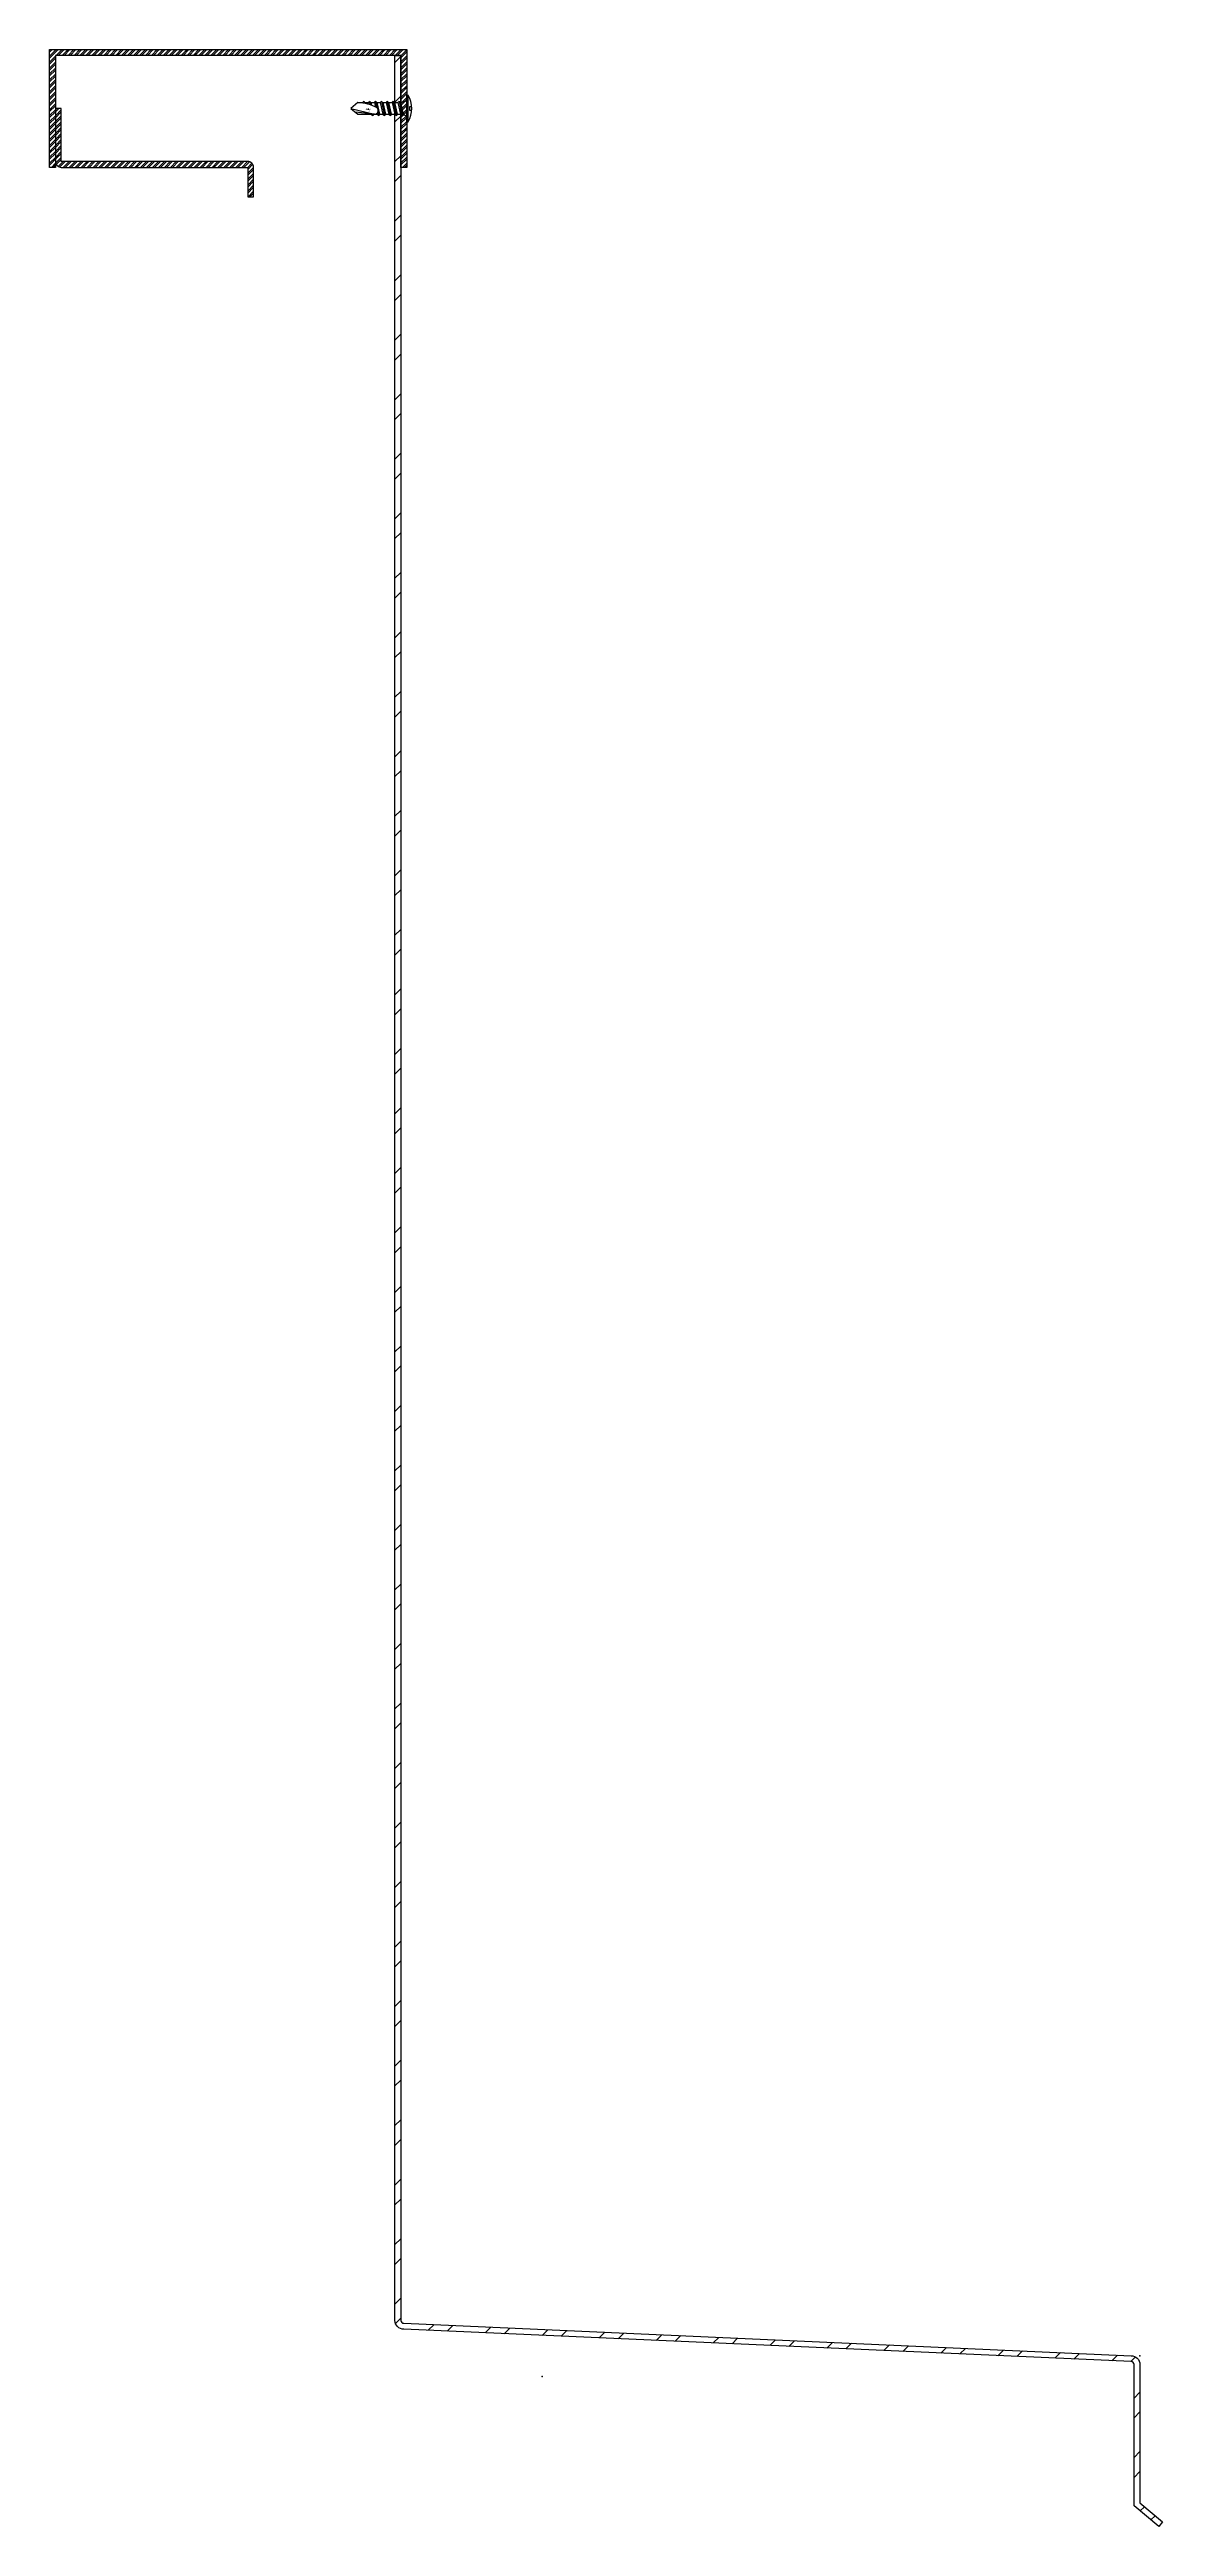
# Model space of a CAD drawing. Header units: millimetres. Extents: x -4391136 to -1798569, y -886572 to -291056.
# Drawn here: x -2089771 to -2089393, y -385359 to -384518 of the extents above; entities that cross this region are included whole.
import ezdxf

# ---------------------------------------------------------------- set-up
doc = ezdxf.new("R2010")
doc.units = ezdxf.units.MM
doc.layers.add('000 - H I D D E N', color=7, linetype='Continuous', plot=False)
for name, color, linetype in [('000 - L I N E 0.1', 1, 'Continuous'), ('010 - ASPG_FLASHING_CUT_COLOR_3', 3, 'Continuous'), ('010 - ASPG_FLASHING_CUT_COLOR_4', 4, 'Continuous'), ('010 - ASPG_FLASHING_CUT_COLOR_5', 5, 'Continuous'), ('010 - ASPG_FLASHING_HATCH_', 251, 'Continuous')]:
    doc.layers.add(name, color=color, linetype=linetype)
doc.styles.add('Cetury Gothic', font='swissl.ttf')
pattern_1 = [(45, (-2089703.4277, -384557.7947), (-1.01028, 1.01028), []), (45, (-2089702.7542, -384557.7947), (-1.01028, 1.01028), [])]

# ---------------------------------------------------------------- blocks, each defined once
blk = doc.blocks.new('A$C09BF45C0')
at = {"layer": '000 - L I N E 0.1', "color": 9}
for p, q in [((0, 0.019), (0, 0.0195)), ((0.009, 0.0195), (0, 0.0195)), ((0.009, 0.019), (0, 0.019)), ((0.002, 0.019), (0.0025, 0.0172)), ((0.002, 0.01639), (0.007, 0.01751)), ((0.0025, 0.01686), (0.0025, 0.0172)), ((0.00394, 0.02068), (0.00394, 0.01999)), ((0.00394, 0.01999), (0.00513, 0.01999)), ((0.00513, 0.01999), (0.00513, 0.02068)), ((0.0065, 0.01576), (0.0065, 0.01704)), ((0.00655, 0.0177), (0.007, 0.019)), ((0.009, 0.019), (0.009, 0.0195)), ((0.002, 0.01439), (0.007, 0.01551)), ((0.002, 0.01239), (0.007, 0.01351)), ((0.002, 0.01039), (0.007, 0.01151)), ((0.002, 0.00839), (0.00428, 0.0089)), ((0.0025, 0.01486), (0.0025, 0.01614)), ((0.0025, 0.01286), (0.0025, 0.01414)), ((0.0025, 0.01086), (0.0025, 0.01214)), ((0.0025, 0.00886), (0.0025, 0.01014)), ((0.00574, 0.00923), (0.007, 0.00951)), ((0.0065, 0.01376), (0.0065, 0.01504)), ((0.0065, 0.01176), (0.0065, 0.01304)), ((0.0065, 0.00976), (0.0065, 0.01104)), ((0.0065, 0.00776), (0.0065, 0.00904)), ((0.002, 0.00639), (0.00331, 0.00668)), ((0.002, 0.00439), (0.00275, 0.00456)), ((0.0025, 0.00686), (0.0025, 0.00814)), ((0.0025, 0.00486), (0.0025, 0.00614)), ((0.0025, 0.0024), (0.0025, 0.00414)), ((0.0025, 0.0024), (0.0045, 0)), ((0.0045, 0), (0.0065, 0.00809)), ((0.0045, 0), (0.0065, 0.0024)), ((0.0065, 0.00809), (0.00574, 0.00149)), ((0.00642, 0.00738), (0.007, 0.00751)), ((0.0065, 0.0024), (0.0065, 0.00704)), ((0.0065, 0.00576), (0.0065, 0.00704)), ((0.0065, 0.00376), (0.0065, 0.00504))]:
    blk.add_line(p, q, dxfattribs=at)
for points in [[(0.0025, 0.01686), (0.0065, 0.01776, 0.222712), (0.007, 0.01751, -0.168799), (0.0065, 0.01704), (0.0025, 0.01614, -0.16927), (0.002, 0.01639, 0.183704)], [(0.0025, 0.01486), (0.0065, 0.01576, 0.222712), (0.007, 0.01551, -0.168799), (0.0065, 0.01504), (0.0025, 0.01414, -0.16927), (0.002, 0.01439, 0.183704)], [(0.0025, 0.01286), (0.0065, 0.01376, 0.222712), (0.007, 0.01351, -0.168799), (0.0065, 0.01304), (0.0025, 0.01214, -0.16927), (0.002, 0.01239, 0.183704)], [(0.0025, 0.01086), (0.0065, 0.01176, 0.222712), (0.007, 0.01151, -0.168799), (0.0065, 0.01104), (0.0025, 0.01014, -0.16927), (0.002, 0.01039, 0.183704)]]:
    blk.add_lwpolyline(points, format="xyb", close=True, dxfattribs=at)
for points in [[(0.00407, 0.00849), (0.0025, 0.00814, -0.16927), (0.002, 0.00839, 0.183704), (0.0025, 0.00886), (0.0065, 0.00976, 0.222712), (0.007, 0.00951, -0.168799), (0.0065, 0.00904), (0.00613, 0.00896)], [(0.00318, 0.0063), (0.0025, 0.00614, -0.16927), (0.002, 0.00639, 0.183704), (0.0025, 0.00686), (0.00345, 0.00707)], [(0.00268, 0.00418), (0.0025, 0.00414, -0.16927), (0.002, 0.00439, 0.183704), (0.0025, 0.00486)], [(0.00646, 0.00775), (0.0065, 0.00776, 0.222712), (0.007, 0.00751, -0.168799), (0.0065, 0.00704), (0.00638, 0.00701)]]:
    blk.add_lwpolyline(points, format="xyb", dxfattribs=at)
blk.add_lwpolyline([(0.0025, 0.00486), (0.00282, 0.00493)], dxfattribs=at)
for centre, radius, start, end in [((0.0045, 0.01166), 0.00904, 60.13717, 119.86283), ((0.01763, 0.00175), 0.01514, 151.14129, 177.54213), ((0.00519, 0.00804), 0.00131, 2.4501, 128.82845)]:
    blk.add_arc(centre, radius, start, end, dxfattribs=at)
at = {"layer": '000 - H I D D E N', "color": 2, "insert": (0.005, 0.00674), "char_height": 0.001, "width": 0.0596844, "attachment_point": 2, "style": 'Cetury Gothic'}
blk.add_mtext('\\A1;{\\H0.7x;\\C150;\\S3/4;\\H1.429x;" }', dxfattribs=at)
blk = doc.blocks.new('000 - SELF_DRILLING_NO8.')
at = {"layer": '000 - L I N E 0.1', "color": 2, "xscale": 1000, "yscale": 1000, "zscale": 1000, "rotation": 90}
blk.add_blockref('A$C09BF45C0', (19, -4.5), dxfattribs=at)

msp = doc.modelspace()

# ---------------------------------------------------------------- hatches: boundary and pattern name
at = {"layer": '010 - ASPG_FLASHING_HATCH_'}
h = msp.add_hatch(dxfattribs=at)
h.set_pattern_fill('ANSI32', color=251, scale=0.03)
h.set_pattern_definition(pattern_1)
h.paths.add_polyline_path([(-2089649.43, -384557.79), (-2089651.43, -384557.79), (-2089651.43, -384519.79), (-2089768.73, -384519.79), (-2089768.73, -384557.79), (-2089770.73, -384557.79), (-2089770.73, -384517.79), (-2089649.43, -384517.79)])
h = msp.add_hatch(dxfattribs=at)
h.set_pattern_fill('ANSI32', color=251, scale=0.03)
h.set_pattern_definition([(45, (-2089703.428, -385090.795), (-10.1028, 10.1028), []), (45, (-2089696.693, -385090.795), (-10.1028, 10.1028), [])])
edge = h.paths.add_edge_path()
edge.add_line((-2089400.43, -385350.79), (-2089392.77, -385357.23))
edge.add_line((-2089392.77, -385357.23), (-2089394.06, -385358.76))
edge.add_line((-2089394.06, -385358.76), (-2089402.43, -385351.73))
edge.add_line((-2089402.43, -385351.73), (-2089402.43, -385303.79))
edge.add_arc((-2089403.43, -385303.79), 1, 0, 90)
edge.add_line((-2089403.43, -385302.79), (-2089650.43, -385291.79))
edge.add_arc((-2089650.43, -385288.79), 3, 180, 270, ccw=False)
edge.add_line((-2089653.43, -385288.79), (-2089653.43, -384519.79))
edge.add_line((-2089653.43, -384519.79), (-2089651.43, -384519.79))
edge.add_line((-2089651.43, -384519.79), (-2089651.43, -385288.79))
edge.add_arc((-2089650.43, -385288.79), 1, 180, 270)
edge.add_line((-2089650.43, -385289.79), (-2089403.43, -385300.79))
edge.add_arc((-2089403.43, -385303.79), 3, 0, 90, ccw=False)
edge.add_line((-2089400.43, -385303.79), (-2089400.43, -385350.79))
h = msp.add_hatch(dxfattribs=at)
h.set_pattern_fill('ANSI32', color=251, scale=0.03)
h.set_pattern_definition(pattern_1)
edge = h.paths.add_edge_path()
edge.add_line((-2089768.73, -384537.79), (-2089768.73, -384555.79))
edge.add_arc((-2089766.73, -384555.79), 2, 180, 270)
edge.add_line((-2089766.73, -384557.79), (-2089703.43, -384557.79))
edge.add_line((-2089703.43, -384557.79), (-2089703.43, -384567.79))
edge.add_line((-2089703.43, -384567.79), (-2089701.43, -384567.79))
edge.add_line((-2089701.43, -384567.79), (-2089701.43, -384557.79))
edge.add_arc((-2089703.43, -384557.79), 2, 0, 90)
edge.add_line((-2089703.43, -384555.79), (-2089766.73, -384555.79))
edge.add_line((-2089766.73, -384555.79), (-2089766.73, -384537.79))
edge.add_line((-2089766.73, -384537.79), (-2089768.73, -384537.79))

# ---------------------------------------------------------------- linework, layer by layer
for p in [(-2089400.43, -385300.79), (-2089603.43, -385307.79)]:
    msp.add_point(p)
at = {"layer": '010 - ASPG_FLASHING_CUT_COLOR_3'}
msp.add_lwpolyline([(-2089649.43, -384557.79), (-2089651.43, -384557.79), (-2089651.43, -384519.79), (-2089768.73, -384519.79), (-2089768.73, -384557.79), (-2089770.73, -384557.79), (-2089770.73, -384517.79), (-2089649.43, -384517.79)], close=True, dxfattribs=at)
at = {"layer": '010 - ASPG_FLASHING_CUT_COLOR_4'}
msp.add_lwpolyline([(-2089768.73, -384537.79), (-2089768.73, -384555.79, 0.414214), (-2089766.73, -384557.79), (-2089703.43, -384557.79), (-2089703.43, -384567.79), (-2089701.43, -384567.79), (-2089701.43, -384557.79, 0.414214), (-2089703.43, -384555.79), (-2089766.73, -384555.79), (-2089766.73, -384537.79)], format="xyb", close=True, dxfattribs=at)
at = {"layer": '010 - ASPG_FLASHING_CUT_COLOR_5'}
msp.add_lwpolyline([(-2089400.43, -385350.79), (-2089392.77, -385357.23), (-2089394.06, -385358.76), (-2089402.43, -385351.73), (-2089402.43, -385303.79, 0.414214), (-2089403.43, -385302.79), (-2089650.43, -385291.79, -0.414214), (-2089653.43, -385288.79), (-2089653.43, -384519.79), (-2089651.43, -384519.79), (-2089651.43, -385288.79, 0.414214), (-2089650.43, -385289.79), (-2089403.43, -385300.79, -0.414214), (-2089400.43, -385303.79)], format="xyb", close=True, dxfattribs=at)

# ---------------------------------------------------------------- block references
at = {"rotation": 180}
msp.add_blockref('000 - SELF_DRILLING_NO8.', (-2089649.43, -384537.79), dxfattribs=at)

doc.saveas('drawing.dxf')
